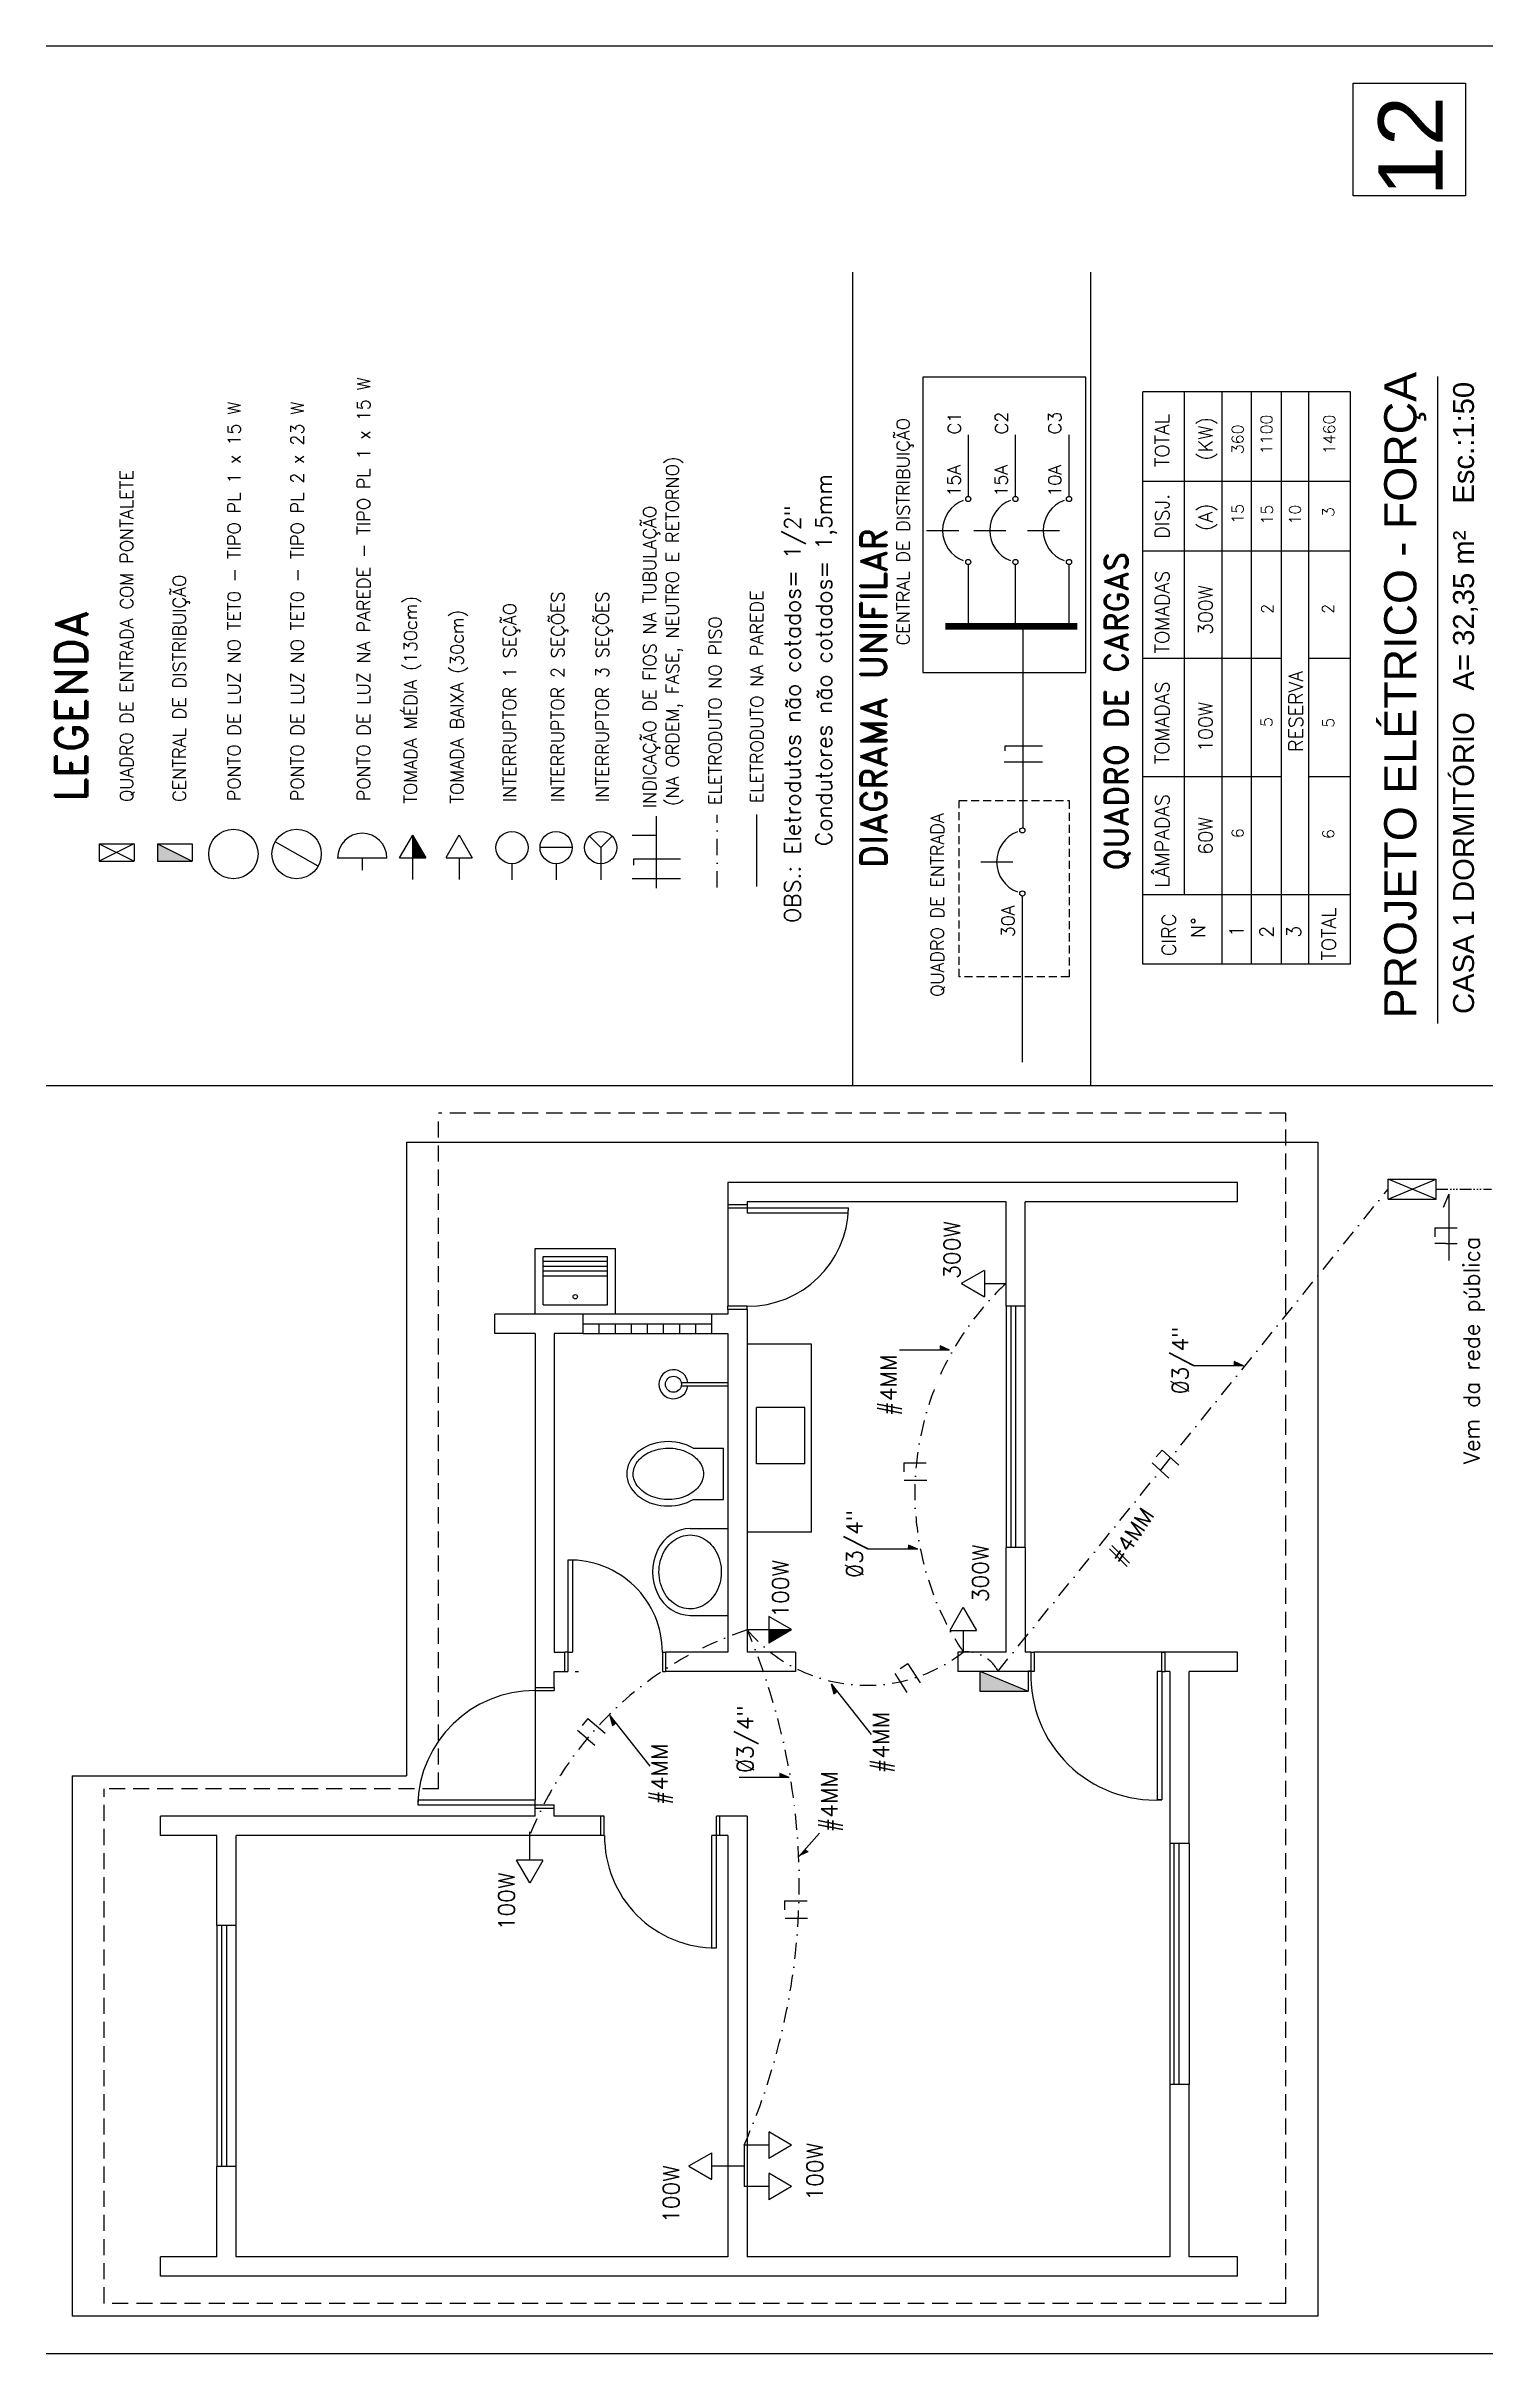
# Model space of a CAD drawing. Header units: millimetres. Extents: x 379 to 8329, y 269 to 4802.
# Drawn here: x 1494 to 2394, y 269 to 1704 of the extents above; entities that cross this region are included whole.
import ezdxf

# ---------------------------------------------------------------- set-up
doc = ezdxf.new("R2010")
doc.units = ezdxf.units.MM
doc.header["$LTSCALE"] = 20
doc.header["$MEASUREMENT"] = 0
for name, pattern in [('ACAD_ISO14W100', [24, 12, -3, 0, -3, 0, -3, 0, -3]), ('DASHDOT', [1, 0.5, -0.25, 0, -0.25]), ('DASHED', [0.75, 0.5, -0.25]), ('HIDDEN', [0.375, 0.25, -0.125])]:
    doc.linetypes.add(name, pattern=pattern)
for name, color, linetype in [('1', 7, 'Continuous'), ('ARQ-SIMB', 2, 'Continuous'), ('Cotas', 7, 'Continuous'), ('ELE-2', 2, 'Continuous'), ('ELE-3', 3, 'Continuous'), ('ELE-4', 4, 'Continuous'), ('ELE-TXT', 9, 'Continuous'), ('SAN-SIMB', 2, 'Continuous'), ('Texto', 2, 'Continuous')]:
    doc.layers.add(name, color=color, linetype=linetype)
doc.styles.add('BUILD', font='romand.shx')
doc.styles.add('ROMANS', font='romans.shx')
doc.styles.add('Textos Gd.', font='arial.ttf', dxfattribs={"height": 0.15})

msp = doc.modelspace()

# ---------------------------------------------------------------- texts
at = {"layer": 'ELE-4', "color": 2, "style": 'ROMANS'}
for s, p in [('TOTAL', (2192.095, 1441.878)), ('(KW)', (2219.124, 1445.997)), ('DISJ.', (2192.095, 1397.396)), ('(A)', (2219.124, 1402.258)), ('TOMADAS', (2192.095, 1325.973)), ('300W', (2219.124, 1337.437)), ('TOMADAS', (2192.095, 1257.084)), ('RESERVA', (2275.303, 1264.804)), ('100W', (2219.124, 1264.804)), ('LÂMPADAS', (2192.095, 1180.509)), ('60W', (2219.124, 1200.838)), ('CIRC', (2196.338, 1137.803)), ('TOTAL', (2295.774, 1135.005)), ('N°', (2214.589, 1149.195)), ('1', (2238.426, 1149.68)), ('2', (2257.142, 1149.195)), ('3', (2274.071, 1149.195))]:
    msp.add_text(s, height=8.64, rotation=90, dxfattribs=at).set_placement(p)
at = {"layer": 'ELE-TXT', "style": 'BUILD'}
for s, height, p in [('C1', 8, (2062.568, 1462.228)), ('C2', 8, (2091.893, 1462.228)), ('C3', 8, (2125.017, 1462.228)), ('15A', 8, (2062.34, 1423.438)), ('15A', 8, (2091.665, 1423.438)), ('10A', 8, (2125.017, 1423.438)), ('DIAGRAMA UNIFILAR', 16, (2016.223, 1192.632)), ('QUADRO DE CARGAS', 14.4, (2166.411, 1191.097)), ('LEGENDA', 20, (1519.073, 1233.663)), ('30A', 8, (2095.964, 1149.464))]:
    msp.add_text(s, height=height, rotation=90, dxfattribs=at).set_placement(p)
at = {"layer": 'ELE-TXT', "style": 'ROMANS'}
for tag, p, rotation in [('300W', (2062.05, 937.064), 90), ('03/4"', (2204.064, 865.3), 90), ('#4MM', (2022.523, 851.947), 90), ('03/4"', (2001.395, 751.223), 90), ('#4MM', (2162.283, 758.604), 56.331927), ('100W', (1955.38, 726.314), 90), ('300W', (2079.729, 735.946), 90), ('03/4"', (1933.341, 629.839), 90), ('#4MM', (2017.887, 629.685), 90), ('#4MM', (1880.157, 609.994), 90), ('#4MM', (1985.751, 592.929), 90), ('100W', (1784.953, 531.964), 90), ('100W', (1976.683, 363.856), 90), ('100W', (1887.373, 349.915), 90)]:
    msp.add_attdef(tag, p, '100W', height=10, rotation=rotation, dxfattribs=at)
at = {"layer": 'SAN-SIMB', "color": 2, "style": 'ROMANS'}
for s, p in [('360', (2238.426, 1449.834)), ('1100', (2256.296, 1449.834)), ('1460', (2295.354, 1449.834)), ('15', (2238.426, 1406.613)), ('15', (2256.672, 1406.129)), ('10', (2274.071, 1406.129)), ('3', (2294.825, 1410.77)), ('2', (2256.766, 1350.634)), ('2', (2294.605, 1350.634)), ('5', (2256.296, 1280.246)), ('5', (2294.825, 1279.762)), ('6', (2238.426, 1211.08)), ('6', (2294.825, 1210.596))]:
    msp.add_text(s, height=7.2, rotation=90, dxfattribs=at).set_placement(p)
at = {"layer": 'Texto', "color": 3}
for s, height, style, p in [('12', 40, 'Textos Gd.', (2362.267, 1610.419)), ('PROJETO ELÉTRICO - FORÇA', 20, 'Textos Gd.', (2345.956, 1099.04)), ('Condutores não cotados= 1,5mm', 10, 'ROMANS', (1982.312, 1206.189)), ('OBS.: Eletrodutos não cotados= 1/2"', 10, 'ROMANS', (1962.78, 1158.404))]:
    msp.add_text(s, height=height, rotation=90, dxfattribs=dict(at, style=style)).set_placement(p)
at = {"layer": 'Texto', "style": 'ROMANS'}
for s, height, p in [('PONTO DE LUZ NA PAREDE - TIPO PL 1 x 15 W', 8, (1695.049, 1234.104)), ('PONTO DE LUZ NO TET0 - TIPO PL 1 x 15 W', 8, (1614.489, 1234.104)), ('PONTO DE LUZ NO TET0 - TIPO PL 2 x 23 W', 8, (1653.82, 1234.104)), ('CENTRAL DE DISTRIBUIÇÃO', 8, (2030.68, 1331.086)), ('QUADRO DE ENTRADA COM PONTALETE', 8, (1547.676, 1233.66)), ('(NA ORDEM, FASE, NEUTRO E RETORNO)', 8, (1887.181, 1231.146)), ('INDICAÇÃO DE FIOS NA TUBULAÇÃO', 8, (1873.048, 1229.857)), ('CENTRAL DE DISTRIBUIÇÃO', 8, (1580.376, 1233.659)), ('INTERRUPTOR 2 SEÇÕES', 8, (1815.784, 1233.539)), ('INTERRUPTOR 3 SEÇÕES', 8, (1843.564, 1233.539)), ('ELETRODUTO NA PAREDE', 8, (1939.677, 1232.867)), ('TOMADA MÉDIA (130cm)', 8, (1724.227, 1232.541)), ('TOMADA BAIXA (30cm)', 8, (1753.15, 1232.541)), ('INTERRUPTOR 1 SEÇÃO', 8, (1785.923, 1233.539)), ('ELETRODUTO NO PISO', 8, (1913.728, 1231.772)), ('QUADRO DE ENTRADA', 8, (2051.895, 1112.552)), ('Vem da rede pública', 10, (2385.214, 821.769))]:
    msp.add_text(s, height=height, rotation=90, dxfattribs=at).set_placement(p)
at = {"layer": 'Texto', "color": 2, "style": 'Textos Gd.'}
for s, p in [('Esc.:1:50', (2381.795, 1419.166)), ('A= 32,35 m²', (2381.795, 1302.948)), ('CASA 1 DORMITÓRIO', (2381.795, 1101.799))]:
    msp.add_text(s, height=13, rotation=90, dxfattribs=at).set_placement(p)

# ---------------------------------------------------------------- hatches: boundary and pattern name
at = {"layer": 'ARQ-SIMB'}
for points in [[(2055.567, 892.816), (2049.696, 895.382), (2049.637, 892.809)], [(2238.504, 883.044), (2232.633, 885.611), (2232.574, 883.038)], [(2035.835, 768.968), (2029.963, 771.534), (2029.904, 768.961)], [(1981.928, 685.247), (1983.54, 679.045), (1985.599, 680.589)], [(1844.198, 665.556), (1845.81, 659.354), (1847.869, 660.898)], [(1955.877, 626.994), (1950.005, 629.561), (1949.946, 626.988)], [(1961.731, 577.825), (1967.535, 580.54), (1965.641, 582.284)]]:
    msp.add_hatch(color=1, dxfattribs=at).paths.add_polyline_path(points)
at = {"layer": 'ELE-3'}
msp.add_hatch(color=256, dxfattribs=at).paths.add_polyline_path([(1562.827, 1207.643), (1562.827, 1196.891), (1584.427, 1196.891)])
at = {"layer": 'SAN-SIMB'}
for points in [[(1729.723, 1198.82), (1721.502, 1213.058), (1721.502, 1198.82), (1721.609, 1198.82)], [(1943.046, 710.627), (1957.285, 718.848), (1943.046, 718.848), (1943.046, 718.741)], [(2074.367, 693.126), (2074.367, 680.789), (2104.367, 680.789)]]:
    msp.add_hatch(color=256, dxfattribs=at).paths.add_polyline_path(points)

# ---------------------------------------------------------------- linework, layer by layer
at = {"color": 1}
msp.add_line((2359.317, 1095.881), (2359.317, 1498.18), dxfattribs=at)
at = {"layer": '1', "color": 1}
for p, q in [((2393.54, 1703.615), (1493.54, 1703.615)), ((1717.669, 1022.021), (2284.669, 1022.021)), ((1717.669, 1022.021), (1717.669, 628.021)), ((1917.669, 997.021), (1917.669, 981.021)), ((2234.669, 997.021), (1917.669, 997.021)), ((1917.669, 981.021), (1917.669, 920.021)), ((1929.669, 985.021), (1929.669, 981.021)), ((2090.669, 985.021), (1929.669, 985.021)), ((1929.669, 983.021), (1929.669, 981.021)), ((1992.666, 981.021), (1929.669, 981.021)), ((1929.669, 981.021), (1929.669, 978.021)), ((1992.511, 978.021), (1929.669, 978.021)), ((1992.511, 978.021), (1992.666, 981.021)), ((2090.669, 920.021), (2090.669, 985.021)), ((2102.669, 920.021), (2102.669, 985.021)), ((2234.669, 985.021), (2102.669, 985.021)), ((1797.669, 956.021), (1847.669, 956.021)), ((1797.669, 915.021), (1797.669, 956.021)), ((1802.669, 951.021), (1842.669, 951.021)), ((1802.669, 921.021), (1802.669, 951.021)), ((1802.669, 948.021), (1842.669, 948.021)), ((1842.669, 921.021), (1842.669, 951.021)), ((1847.669, 915.021), (1847.669, 956.021)), ((1802.669, 945.021), (1842.669, 945.021)), ((1802.669, 942.021), (1842.669, 942.021)), ((1802.669, 939.021), (1842.669, 939.021)), ((1802.669, 921.021), (1842.669, 921.021)), ((2090.669, 920.021), (2090.669, 770.021)), ((2093.669, 920.021), (2093.669, 770.021)), ((2096.669, 920.021), (2096.669, 770.021)), ((2102.669, 770.021), (2102.669, 920.021)), ((1809.669, 915.021), (1772.669, 915.021)), ((1772.669, 903.021), (1772.669, 915.021)), ((1827.669, 915.021), (1797.669, 915.021)), ((1907.669, 915.021), (1827.669, 915.021)), ((1827.669, 909.021), (1907.669, 909.021)), ((1837.669, 903.021), (1837.669, 909.021)), ((1847.669, 903.021), (1847.669, 909.021)), ((1857.669, 903.021), (1857.669, 909.021)), ((1867.669, 903.021), (1867.669, 909.021)), ((1877.669, 903.021), (1877.669, 909.021)), ((1887.669, 903.021), (1887.669, 909.021)), ((1897.669, 903.021), (1897.669, 909.021)), ((1917.669, 915.021), (1907.669, 915.021)), ((1917.669, 918.021), (1917.669, 915.021)), ((1929.669, 918.021), (1929.669, 705.021)), ((1797.669, 903.021), (1772.669, 903.021)), ((1797.669, 903.021), (1797.669, 683.021)), ((1827.669, 903.021), (1809.669, 903.021)), ((1809.669, 903.021), (1809.669, 705.021)), ((1827.669, 903.021), (1907.669, 903.021)), ((1917.669, 903.021), (1917.669, 705.021)), ((1969.669, 896.521), (1929.669, 896.521)), ((1969.669, 779.521), (1969.669, 896.521)), ((1888.688, 872.533), (1917.669, 872.533)), ((1888.688, 870.533), (1917.669, 870.533)), ((1935.518, 822.021), (1935.518, 857.021)), ((1965.518, 857.021), (1935.518, 857.021)), ((1965.518, 822.021), (1965.518, 857.021)), ((1896.119, 831.839), (1914.979, 831.839)), ((1914.979, 799.839), (1914.979, 831.839)), ((1965.518, 822.021), (1935.518, 822.021)), ((1896.119, 799.839), (1914.979, 799.839)), ((1894.169, 781.824), (1917.669, 781.824)), ((1969.669, 779.521), (1929.669, 779.521)), ((1818.169, 762.248), (1818.169, 705.021)), ((1820.943, 762.182), (1818.169, 762.248)), ((1820.943, 762.182), (1820.943, 705.021)), ((2090.669, 705.021), (2090.669, 770.021)), ((2102.669, 770.021), (2102.669, 705.021)), ((1894.169, 727.824), (1917.669, 727.824)), ((1818.169, 705.021), (1816.169, 705.021)), ((1816.169, 693.021), (1816.169, 705.021)), ((1817.943, 705.021), (1820.943, 705.021)), ((1917.669, 705.021), (1878.895, 705.021)), ((1959.669, 705.021), (1929.669, 705.021)), ((1959.669, 705.021), (1959.669, 693.021)), ((2060.669, 705.021), (2060.669, 693.021)), ((2106.119, 705.021), (2102.669, 705.021)), ((2191.619, 705.021), (2108.119, 705.021)), ((2187.669, 693.021), (2187.669, 705.021)), ((2187.669, 705.021), (2189.669, 705.021)), ((2234.669, 693.021), (2234.669, 705.021)), ((1809.669, 683.021), (1809.669, 693.021)), ((1822.669, 693.021), (1824.669, 693.021)), ((1959.669, 693.021), (1878.895, 693.021)), ((1959.669, 693.021), (1886.669, 693.021)), ((2106.119, 693.021), (2060.669, 693.021)), ((2106.429, 693.126), (2104.429, 693.126)), ((2184.669, 693.021), (2184.669, 613.074)), ((2187.669, 693.021), (2184.669, 693.021)), ((2187.669, 693.021), (2187.669, 613.021)), ((2187.669, 693.021), (2189.669, 693.021)), ((1797.669, 681.021), (1797.669, 613.021)), ((1509.669, 628.021), (1509.669, 292.021)), ((1509.669, 628.021), (1717.669, 628.021)), ((1797.669, 603.021), (1564.669, 603.021)), ((1717.669, 603.021), (1564.669, 603.021)), ((1564.669, 591.021), (1564.669, 603.021)), ((1724.733, 613.021), (1724.669, 610.021)), ((1724.669, 610.021), (1797.669, 610.021)), ((1724.733, 613.021), (1797.669, 613.021)), ((1797.669, 610.021), (1797.669, 613.021)), ((1797.669, 608.021), (1797.669, 610.021)), ((1797.669, 603.021), (1797.669, 608.021)), ((1809.669, 603.021), (1809.669, 608.021)), ((1838.669, 603.021), (1809.669, 603.021)), ((1838.669, 591.021), (1838.669, 603.021)), ((1840.669, 591.021), (1840.669, 603.021)), ((1912.669, 603.021), (1910.669, 603.021)), ((1929.669, 603.021), (1929.669, 329.021)), ((2184.669, 613.074), (2187.669, 613.021)), ((2187.669, 613.021), (2184.669, 613.021)), ((1599.669, 591.021), (1564.669, 591.021)), ((1599.669, 535.021), (1599.669, 591.021)), ((1611.669, 535.021), (1611.669, 591.021)), ((1838.669, 591.021), (1611.669, 591.021)), ((1910.669, 591.021), (1907.669, 591.021)), ((1907.669, 521.021), (1907.669, 591.021)), ((1912.669, 591.021), (1910.669, 591.021)), ((1910.669, 521.021), (1910.669, 591.021)), ((1917.669, 591.021), (1917.669, 329.021)), ((2204.669, 586.021), (2204.669, 436.021)), ((1611.669, 535.021), (1599.669, 535.021)), ((1599.669, 535.021), (1599.669, 385.021)), ((1602.92, 385.021), (1602.92, 535.021)), ((1605.92, 385.021), (1605.92, 535.021)), ((1611.669, 385.021), (1611.669, 535.021)), ((1907.669, 521.021), (1910.669, 521.021)), ((2204.669, 329.021), (2204.669, 436.021)), ((1611.669, 385.021), (1599.669, 385.021)), ((1599.669, 329.021), (1599.669, 385.021)), ((1611.669, 329.021), (1611.669, 385.021)), ((1564.669, 317.021), (1564.669, 329.021)), ((1599.669, 329.021), (1564.669, 329.021)), ((2234.669, 317.021), (1564.669, 317.021)), ((1917.669, 329.021), (1611.669, 329.021)), ((2192.669, 329.021), (1929.669, 329.021)), ((2234.669, 329.021), (2204.669, 329.021)), ((2234.669, 317.021), (2234.669, 329.021)), ((2284.669, 292.021), (1509.669, 292.021)), ((2393.54, 268.615), (1493.54, 268.615))]:
    msp.add_line(p, q, dxfattribs=at)
at = {"layer": '1', "color": 3, "linetype": 'DASHDOT'}
for p, q in [((1910.888, 1180.535), (1910.888, 1225.711)), ((2085.608, 693.021), (2328.305, 992.852))]:
    msp.add_line(p, q, dxfattribs=at)
at = {"layer": '1', "color": 4}
for p, q in [((1662.682, 1193.621), (1635.98, 1208.81)), ((1705.518, 1198.764), (1674.798, 1198.764)), ((1690.158, 1198.764), (1690.158, 1191.283))]:
    msp.add_line(p, q, dxfattribs=at)
at = {"layer": '1', "color": 1, "linetype": 'DASHED'}
for p, q in [((2264.669, 1040.021), (1737.669, 1040.021)), ((1737.669, 620.021), (1737.669, 1040.021)), ((2264.669, 300.021), (2264.669, 1040.021)), ((1529.669, 300.021), (1529.669, 620.021)), ((1737.669, 620.021), (1529.669, 620.021)), ((2264.669, 300.021), (1529.669, 300.021))]:
    msp.add_line(p, q, dxfattribs=at)
at = {"layer": '1', "color": 3}
for p, q in [((2328.305, 999.021), (2358.304, 999.021)), ((2328.305, 986.684), (2358.305, 986.684)), ((2074.367, 693.126), (2104.367, 693.126))]:
    msp.add_line(p, q, dxfattribs=at)
at = {"layer": '1'}
for p, q in [((2204.705, 867.046), (2193.258, 873.199)), ((2002.035, 752.97), (1990.589, 759.122)), ((1933.981, 631.586), (1922.535, 637.738))]:
    msp.add_line(p, q, dxfattribs=at)
at = {"layer": '1', "color": 1}
msp.add_lwpolyline([(2306.54, 1610.615), (2306.54, 1680.615), (2376.54, 1680.615), (2376.54, 1610.615)], close=True, dxfattribs=at)
at = {"layer": '1', "color": 2}
msp.add_lwpolyline([(2038.969, 1497.741), (2038.969, 1314.188), (2140.274, 1314.188), (2140.274, 1497.741)], close=True, dxfattribs=at)
at = {"layer": '1', "color": 4}
for centre in [(1610.033, 1201.274), (1649.364, 1201.274)]:
    msp.add_circle(centre, 15.36, dxfattribs=at)
at = {"layer": '1', "color": 1}
for centre, radius in [((1822.669, 925.937), 1.363), ((1883.789, 871.533), 5)]:
    msp.add_circle(centre, radius, dxfattribs=at)
at = {"layer": '1', "color": 4}
msp.add_arc((1690.158, 1198.764), 15.36, 0, 180, dxfattribs=at)
at = {"layer": '1', "color": 3, "linetype": 'DASHDOT'}
for centre, radius, start, end in [((2211.923, 803.963), 177.944, 132.954245, 213.7815), ((1998.452, 510.638), 219.278, 108.281006, 158.494907), ((1559.67, 560.862), 402.317, 336.167485, 23.12199), ((2004.02, 781.645), 97.322, 220.184688, 308.063539), ((2066.112, 683.143), 21.978, 27.014277, 95.457208)]:
    msp.add_arc(centre, radius, start, end, dxfattribs=at)
at = {"layer": '1', "color": 1}
for centre, radius, start, end in [((1883.789, 871.533), 9, 6.37937, 353.62063), ((1910.092, 590.177), 69.154, 179.300434, 270.478072)]:
    msp.add_arc(centre, radius, start, end, dxfattribs=at)
for centre, major_axis, ratio, start_param, end_param in [((1880.601, 815.839), (-25.864, 0), 0.77328519, 4.06888787, 8.49748274), ((1894.169, 754.824), (0, -27), 0.8669906, 3.14159265, 6.28318531)]:
    msp.add_ellipse(centre, major_axis=major_axis, ratio=ratio, start_param=start_param, end_param=end_param, dxfattribs=at)
for points, knots in [([(1902.464, 815.839), (1902.464, 817.14), (1902.244, 818.442), (1901.348, 821.011), (1900.672, 822.279), (1898.857, 824.693), (1897.719, 825.838), (1895.033, 827.897), (1893.487, 828.809), (1890.094, 830.304), (1888.249, 830.886), (1884.402, 831.66), (1882.402, 831.852), (1878.406, 831.825), (1876.411, 831.607), (1872.585, 830.782), (1870.755, 830.176), (1867.402, 828.638), (1865.879, 827.708), (1863.247, 825.619), (1862.138, 824.462), (1860.384, 822.032), (1859.738, 820.76), (1858.902, 818.186), (1858.711, 816.884), (1858.769, 814.282), (1859.019, 812.98), (1859.974, 810.416), (1860.681, 809.154), (1862.556, 806.757), (1863.723, 805.623), (1866.461, 803.595), (1868.031, 802.702), (1871.463, 801.251), (1873.323, 800.693), (1877.189, 799.97), (1879.194, 799.805), (1883.189, 799.885), (1885.178, 800.13), (1888.981, 801.005), (1890.795, 801.635), (1894.108, 803.214), (1895.606, 804.163), (1898.184, 806.281), (1899.263, 807.449), (1900.957, 809.894), (1901.573, 811.169), (1902.298, 813.578), (1902.464, 814.709), (1902.464, 815.839)], [0, 0, 0, 0, 0.2632406, 0.2632406, 0.52648119, 0.52648119, 0.78972179, 0.78972179, 1.05296239, 1.05296239, 1.31620298, 1.31620298, 1.57944358, 1.57944358, 1.84268417, 1.84268417, 2.10592477, 2.10592477, 2.36916537, 2.36916537, 2.63240596, 2.63240596, 2.89564656, 2.89564656, 3.15888716, 3.15888716, 3.42212775, 3.42212775, 3.68536835, 3.68536835, 3.94860894, 3.94860894, 4.21184954, 4.21184954, 4.47509014, 4.47509014, 4.73833073, 4.73833073, 5.00157133, 5.00157133, 5.26481193, 5.26481193, 5.52805252, 5.52805252, 5.79129312, 5.79129312, 6.05453371, 6.05453371, 6.28318531, 6.28318531, 6.28318531, 6.28318531]), ([(1894.169, 731.824), (1895.436, 731.824), (1896.704, 731.972), (1899.809, 732.707), (1901.624, 733.474), (1905.016, 735.63), (1906.593, 737.019), (1909.346, 740.321), (1910.521, 742.233), (1912.336, 746.409), (1912.974, 748.672), (1913.639, 753.33), (1913.666, 755.723), (1913.102, 760.4), (1912.513, 762.683), (1910.788, 766.916), (1909.653, 768.865), (1906.968, 772.252), (1905.419, 773.69), (1902.068, 775.949), (1900.267, 776.77), (1896.566, 777.758), (1894.666, 777.926), (1890.899, 777.604), (1889.03, 777.115), (1885.463, 775.494), (1883.764, 774.363), (1880.7, 771.525), (1879.334, 769.818), (1877.087, 765.973), (1876.207, 763.834), (1875.034, 759.328), (1874.742, 756.961), (1874.781, 752.234), (1875.113, 749.875), (1876.36, 745.399), (1877.275, 743.282), (1879.583, 739.492), (1880.974, 737.819), (1884.081, 735.054), (1885.794, 733.962), (1889.383, 732.423), (1891.258, 731.975), (1893.485, 731.835), (1893.827, 731.824), (1894.169, 731.824)], [0, 0, 0, 0, 0.20226286, 0.20226286, 0.50357911, 0.50357911, 0.80489536, 0.80489536, 1.10621161, 1.10621161, 1.40752786, 1.40752786, 1.70884411, 1.70884411, 2.01016036, 2.01016036, 2.31147661, 2.31147661, 2.61279286, 2.61279286, 2.91410911, 2.91410911, 3.21542536, 3.21542536, 3.51674161, 3.51674161, 3.81805786, 3.81805786, 4.11937411, 4.11937411, 4.42069036, 4.42069036, 4.72200661, 4.72200661, 5.02332286, 5.02332286, 5.32463911, 5.32463911, 5.62595536, 5.62595536, 5.92727161, 5.92727161, 6.22858786, 6.22858786, 6.28318531, 6.28318531, 6.28318531, 6.28318531])]:
    msp.add_open_spline(points, degree=3, knots=knots, dxfattribs=at)
at = {"layer": 'ARQ-SIMB', "color": 3, "linetype": 'ACAD_ISO14W100', "ltscale": 0.03}
for p, q in [((2343.305, 992.852), (2343.321, 992.852)), ((2358.305, 992.852), (2392.604, 992.852))]:
    msp.add_line(p, q, dxfattribs=at)
at = {"layer": 'ARQ-SIMB', "color": 1}
for p, q in [((2055.567, 892.816), (2024.376, 892.781)), ((2049.696, 895.382), (2049.637, 892.809)), ((2055.567, 892.816), (2049.696, 895.382)), ((2238.504, 883.044), (2207.313, 883.009)), ((2232.633, 885.611), (2232.574, 883.038)), ((2238.504, 883.044), (2232.633, 885.611)), ((2035.835, 768.968), (2004.643, 768.933)), ((2029.963, 771.534), (2029.904, 768.961)), ((2035.835, 768.968), (2029.963, 771.534)), ((1981.928, 685.247), (1983.54, 679.045)), ((1981.928, 685.247), (2006.725, 653.784)), ((1983.54, 679.045), (1985.599, 680.589)), ((1844.198, 665.556), (1868.995, 634.094)), ((1844.198, 665.556), (1845.81, 659.354)), ((1845.81, 659.354), (1847.869, 660.898)), ((1955.877, 626.994), (1924.685, 626.959)), ((1950.005, 629.561), (1949.946, 626.988)), ((1955.877, 626.994), (1950.005, 629.561)), ((1961.731, 577.825), (1974.588, 592.485)), ((1967.535, 580.54), (1965.641, 582.284))]:
    msp.add_line(p, q, dxfattribs=at)
at = {"layer": 'Cotas', "color": 1}
for p, q in [((2284.669, 1022.021), (2284.669, 292.021)), ((2234.669, 985.021), (2234.669, 997.021)), ((1929.669, 983.021), (1917.669, 983.021)), ((1917.669, 983.021), (1917.669, 981.021)), ((1929.669, 981.021), (1917.669, 981.021)), ((1929.669, 920.021), (1917.669, 920.021)), ((1917.669, 918.021), (1917.669, 920.021)), ((1929.669, 918.021), (1929.669, 920.021)), ((2102.669, 920.021), (2090.669, 920.021)), ((1827.669, 903.021), (1827.669, 915.021)), ((1907.669, 903.021), (1907.669, 915.021)), ((1929.669, 918.021), (1917.669, 918.021)), ((1907.669, 903.021), (1917.669, 903.021)), ((2102.669, 770.021), (2090.669, 770.021)), ((1809.669, 705.021), (1816.169, 705.021)), ((1818.169, 705.021), (1818.169, 693.021)), ((1876.895, 705.021), (1878.895, 705.021)), ((1876.895, 705.021), (1876.895, 693.021)), ((1878.895, 705.021), (1878.895, 693.021)), ((2090.669, 705.021), (2060.669, 705.021)), ((2106.119, 705.021), (2108.119, 705.021)), ((2106.119, 705.021), (2106.119, 693.021)), ((2108.119, 705.021), (2108.119, 693.021)), ((2187.669, 693.021), (2187.669, 705.021)), ((2189.669, 693.021), (2189.669, 705.021)), ((2234.669, 705.021), (2189.669, 705.021)), ((1809.669, 693.021), (1816.169, 693.021)), ((1816.169, 693.021), (1818.169, 693.021)), ((1876.895, 693.021), (1878.895, 693.021)), ((2108.119, 693.021), (2106.119, 693.021)), ((2192.669, 693.021), (2189.669, 693.021)), ((2192.669, 693.021), (2192.669, 586.021)), ((2204.669, 586.021), (2204.669, 693.021)), ((2234.669, 693.021), (2204.669, 693.021)), ((1797.669, 683.021), (1797.669, 681.021)), ((1797.669, 683.021), (1809.669, 683.021)), ((1797.669, 681.021), (1809.669, 681.021)), ((1809.669, 683.021), (1809.669, 681.021)), ((1797.669, 610.021), (1809.669, 610.021)), ((1797.669, 608.021), (1809.669, 608.021)), ((1809.669, 608.021), (1809.669, 610.021)), ((1840.669, 603.021), (1838.669, 603.021)), ((1910.669, 591.021), (1910.669, 603.021)), ((1929.669, 603.021), (1912.669, 603.021)), ((1912.669, 591.021), (1912.669, 603.021)), ((1840.943, 591.021), (1838.669, 591.021)), ((1917.669, 591.021), (1912.669, 591.021)), ((2192.669, 586.021), (2192.669, 436.021)), ((2204.669, 586.021), (2192.669, 586.021)), ((2195.169, 586.021), (2195.169, 436.021)), ((2198.169, 586.021), (2198.169, 436.021)), ((2192.669, 436.021), (2192.669, 329.021)), ((2204.669, 436.021), (2192.669, 436.021))]:
    msp.add_line(p, q, dxfattribs=at)
for centre, radius, start, end in [((1929.959, 982.752), 62.731, 269.771985, 358.636568), ((1819.434, 704.799), 57.462, 0.221466, 91.260848), ((2183.784, 690.625), 77.701, 178.232975, 272.866446), ((1797.38, 608.291), 72.731, 89.771985, 178.636568)]:
    msp.add_arc(centre, radius, start, end, dxfattribs=at)
at = {"layer": 'ELE-2', "linetype": 'HIDDEN'}
msp.add_lwpolyline([(2061.45, 1124.861), (2061.45, 1234.45), (2129.859, 1234.45), (2129.859, 1124.861)], close=True, dxfattribs=at)
at = {"layer": 'ELE-3'}
for p, q in [((2067.307, 1423.625), (2067.307, 1461.993)), ((2096.632, 1423.625), (2096.632, 1461.993)), ((2129.984, 1423.625), (2129.984, 1461.993)), ((2041.271, 1402.434), (2061.237, 1402.434)), ((2070.596, 1402.434), (2090.562, 1402.434)), ((2103.948, 1402.434), (2123.914, 1402.434)), ((2067.307, 1342.865), (2067.307, 1381.243)), ((2096.632, 1342.865), (2096.632, 1381.243)), ((2129.984, 1342.865), (2129.984, 1381.243)), ((2101.433, 1217.431), (2101.433, 1342.865)), ((2090.191, 1268.528), (2113.433, 1268.528)), ((2090.191, 1265.328), (2090.191, 1268.528)), ((2089.433, 1258.669), (2113.433, 1258.669)), ((1873.198, 1180.006), (1873.198, 1224.825)), ((1526.598, 1207.646), (1548.205, 1196.891)), ((1526.605, 1207.691), (1526.605, 1196.891)), ((1548.182, 1207.646), (1526.605, 1196.89)), ((1526.605, 1207.599), (1548.205, 1207.599)), ((1548.205, 1207.691), (1548.205, 1196.891)), ((1562.82, 1207.646), (1584.427, 1196.891)), ((1562.827, 1207.691), (1562.827, 1196.891)), ((1562.827, 1207.599), (1584.427, 1207.599)), ((1584.427, 1207.691), (1584.427, 1196.891)), ((1721.392, 1213.063), (1713.169, 1198.82)), ((1721.5, 1213.063), (1729.723, 1198.82)), ((1721.502, 1213.067), (1721.502, 1198.82)), ((1750.316, 1213.063), (1742.092, 1198.82)), ((1750.423, 1213.063), (1758.646, 1198.82)), ((1838.536, 1205.235), (1831.472, 1212.293)), ((1838.536, 1205.235), (1845.599, 1212.293)), ((1858.198, 1212.979), (1873.198, 1212.979)), ((1526.605, 1196.891), (1548.205, 1196.891)), ((1562.827, 1196.891), (1584.427, 1196.891)), ((1713.383, 1198.82), (1721.609, 1198.82)), ((1721.502, 1198.82), (1729.723, 1198.82)), ((1721.502, 1198.82), (1721.502, 1185.443)), ((1742.307, 1198.82), (1750.533, 1198.82)), ((1750.426, 1198.82), (1750.426, 1185.443)), ((1750.426, 1198.82), (1758.646, 1198.82)), ((1783.342, 1195.25), (1783.342, 1185.265)), ((1820.741, 1205.235), (1800.771, 1205.235)), ((1810.756, 1195.25), (1810.756, 1185.265)), ((1838.536, 1205.235), (1838.536, 1195.25)), ((1838.536, 1195.25), (1838.536, 1185.265)), ((1859.146, 1194.367), (1859.146, 1198.367)), ((1859.146, 1198.367), (1888.198, 1198.367)), ((2074.937, 1196.346), (2094.902, 1196.346)), ((1858.198, 1186.043), (1888.198, 1186.043)), ((2100.973, 1071.9), (2100.973, 1175.155)), ((2357.378, 968.845), (2357.378, 963.187)), ((2357.378, 968.845), (2371.378, 968.845)), ((2364.378, 958.965), (2357.339, 958.965)), ((2364.378, 958.965), (2371.353, 958.965)), ((2063.049, 934.31), (2077.293, 942.533)), ((2063.049, 934.202), (2077.293, 925.979)), ((2077.293, 942.319), (2077.293, 934.093)), ((2077.293, 934.2), (2090.669, 934.2)), ((2077.293, 934.2), (2077.293, 925.979)), ((2027.011, 822.692), (2027.011, 817.034)), ((2027.011, 822.692), (2041.011, 822.692)), ((2181.6, 822.714), (2191.899, 813.231)), ((2187.87, 830.619), (2184.038, 826.457)), ((2187.87, 830.619), (2198.17, 821.136)), ((2027.385, 811.956), (2041.385, 811.956)), ((2063.912, 732.746), (2055.689, 718.502)), ((2064.019, 732.746), (2072.243, 718.502)), ((1943.046, 718.848), (1929.669, 718.848)), ((1957.289, 718.958), (1943.046, 727.182)), ((1943.046, 726.967), (1943.046, 718.741)), ((1957.289, 718.851), (1943.046, 710.627)), ((1943.046, 718.848), (1943.046, 710.627)), ((1957.293, 718.848), (1943.046, 718.848)), ((2055.903, 718.502), (2064.129, 718.502)), ((2064.022, 718.502), (2064.022, 705.021)), ((2064.022, 718.502), (2072.243, 718.502)), ((2021.572, 691.627), (2029.06, 679.798)), ((2029.678, 697.636), (2024.898, 694.61)), ((2029.678, 697.636), (2037.167, 685.807)), ((2074.367, 693.126), (2104.367, 680.789)), ((2074.367, 693.126), (2074.367, 680.789)), ((2104.367, 693.126), (2104.367, 680.789)), ((2074.367, 680.789), (2104.367, 680.789)), ((1830.598, 663.639), (1826.92, 659.341)), ((1830.598, 663.639), (1841.235, 654.536)), ((1829.493, 651.581), (1824.144, 656.158)), ((1829.493, 651.581), (1834.792, 647.046)), ((1794.439, 575.657), (1794.439, 593.184)), ((1794.439, 575.657), (1786.218, 575.657)), ((1794.442, 561.414), (1786.218, 575.657)), ((1802.558, 575.657), (1794.332, 575.657)), ((1794.549, 561.414), (1802.773, 575.657)), ((1952.899, 550.307), (1966.899, 550.307)), ((1952.899, 550.307), (1952.899, 544.649)), ((1953.273, 539.571), (1967.273, 539.571)), ((1957.289, 398.41), (1943.046, 406.634)), ((1943.046, 406.419), (1943.046, 398.193)), ((1893.383, 385.455), (1907.627, 393.678)), ((1907.627, 385.458), (1907.627, 393.678)), ((1943.046, 398.3), (1927.682, 398.3)), ((1927.682, 398.3), (1927.682, 372.614)), ((1957.289, 398.303), (1943.046, 390.08)), ((1943.046, 398.3), (1943.046, 390.08)), ((1893.383, 385.348), (1907.627, 377.124)), ((1907.627, 377.338), (1907.627, 385.565)), ((1907.627, 385.457), (1927.682, 385.457)), ((1957.289, 372.724), (1943.046, 380.948)), ((1943.046, 380.733), (1943.046, 372.507)), ((1943.046, 372.614), (1927.682, 372.614)), ((1957.289, 372.617), (1943.046, 364.394)), ((1943.046, 372.614), (1943.046, 364.394))]:
    msp.add_line(p, q, dxfattribs=at)
at = {"layer": 'ELE-3', "linetype": 'Continuous', "ltscale": 0.5}
msp.add_line((1935.686, 1181.041), (1935.686, 1225.861), dxfattribs=at)
at = {"layer": 'ELE-3', "color": 3}
for p, q in [((2358.305, 986.684), (2328.305, 999.021)), ((2328.305, 986.684), (2328.305, 999.021)), ((2328.338, 986.684), (2358.305, 999.021)), ((2358.305, 986.684), (2358.305, 999.021))]:
    msp.add_line(p, q, dxfattribs=at)
at = {"layer": 'ELE-3', "const_width": 4}
msp.add_lwpolyline([(2052.901, 1342.865), (2135.121, 1342.865)], dxfattribs=at)
at = {"layer": 'ELE-3', "color": 3, "const_width": 0.2}
for points in [[(2358.305, 999.021), (2328.305, 999.021)], [(2358.305, 986.684), (2328.305, 986.684)], [(2074.367, 693.126), (2104.367, 693.126)]]:
    msp.add_lwpolyline(points, dxfattribs=at)
at = {"layer": 'ELE-3'}
for centre, radius in [((2067.183, 1422.03), 1.6), ((2096.508, 1422.03), 1.6), ((2129.86, 1422.03), 1.6), ((2067.183, 1382.838), 1.6), ((2096.508, 1382.838), 1.6), ((2129.86, 1382.838), 1.6), ((1783.342, 1205.235), 9.985), ((1810.756, 1205.235), 9.985), ((1838.536, 1205.235), 9.985), ((2100.848, 1215.942), 1.6), ((2100.848, 1176.75), 1.6)]:
    msp.add_circle(centre, radius, dxfattribs=at)
for centre in [(2071.183, 1402.434), (2100.508, 1402.434), (2133.86, 1402.434), (2104.848, 1196.346)]:
    msp.add_arc(centre, 20, 110.76138, 249.23862, dxfattribs=at)
at = {"layer": 'SAN-SIMB'}
for p, q in [((1995.268, 1563.139), (1995.268, 1057.24)), ((2143.289, 1563.139), (2143.289, 1057.24)), ((1493.54, 1057.24), (2393.54, 1057.24)), ((2366.078, 989.833), (2362.529, 981.514)), ((2366.078, 989.833), (2366.078, 948.463))]:
    msp.add_line(p, q, dxfattribs=at)
at = {"layer": 'SAN-SIMB', "color": 2}
for p, q in [((2175.747, 1132.684), (2175.747, 1488.566)), ((2304.972, 1488.566), (2175.747, 1488.566)), ((2201.667, 1175.884), (2201.667, 1488.566)), ((2225.167, 1132.684), (2225.167, 1488.566)), ((2243.345, 1133.168), (2243.345, 1489.05)), ((2262.115, 1133.168), (2262.115, 1489.05)), ((2279.052, 1133.168), (2279.052, 1489.05)), ((2279.052, 1132.684), (2279.052, 1488.566)), ((2304.972, 1132.684), (2304.972, 1488.566)), ((2304.972, 1432.869), (2175.747, 1432.869)), ((2304.972, 1389.669), (2175.747, 1389.669)), ((2262.115, 1322.761), (2175.747, 1322.761)), ((2304.972, 1322.761), (2279.052, 1322.761)), ((2262.115, 1249.323), (2175.747, 1249.323)), ((2304.972, 1249.323), (2279.052, 1249.323)), ((2304.972, 1175.884), (2175.747, 1175.884)), ((2304.972, 1132.684), (2175.747, 1132.684))]:
    msp.add_line(p, q, dxfattribs=at)

msp.set_redraw_order([(e.dxf.handle, doc.entitydb.next_handle()) for e in msp.query("TEXT MTEXT ATTDEF DIMENSION ARC_DIMENSION")])  # texts and dimensions are drawn at this point

doc.saveas('drawing.dxf')
